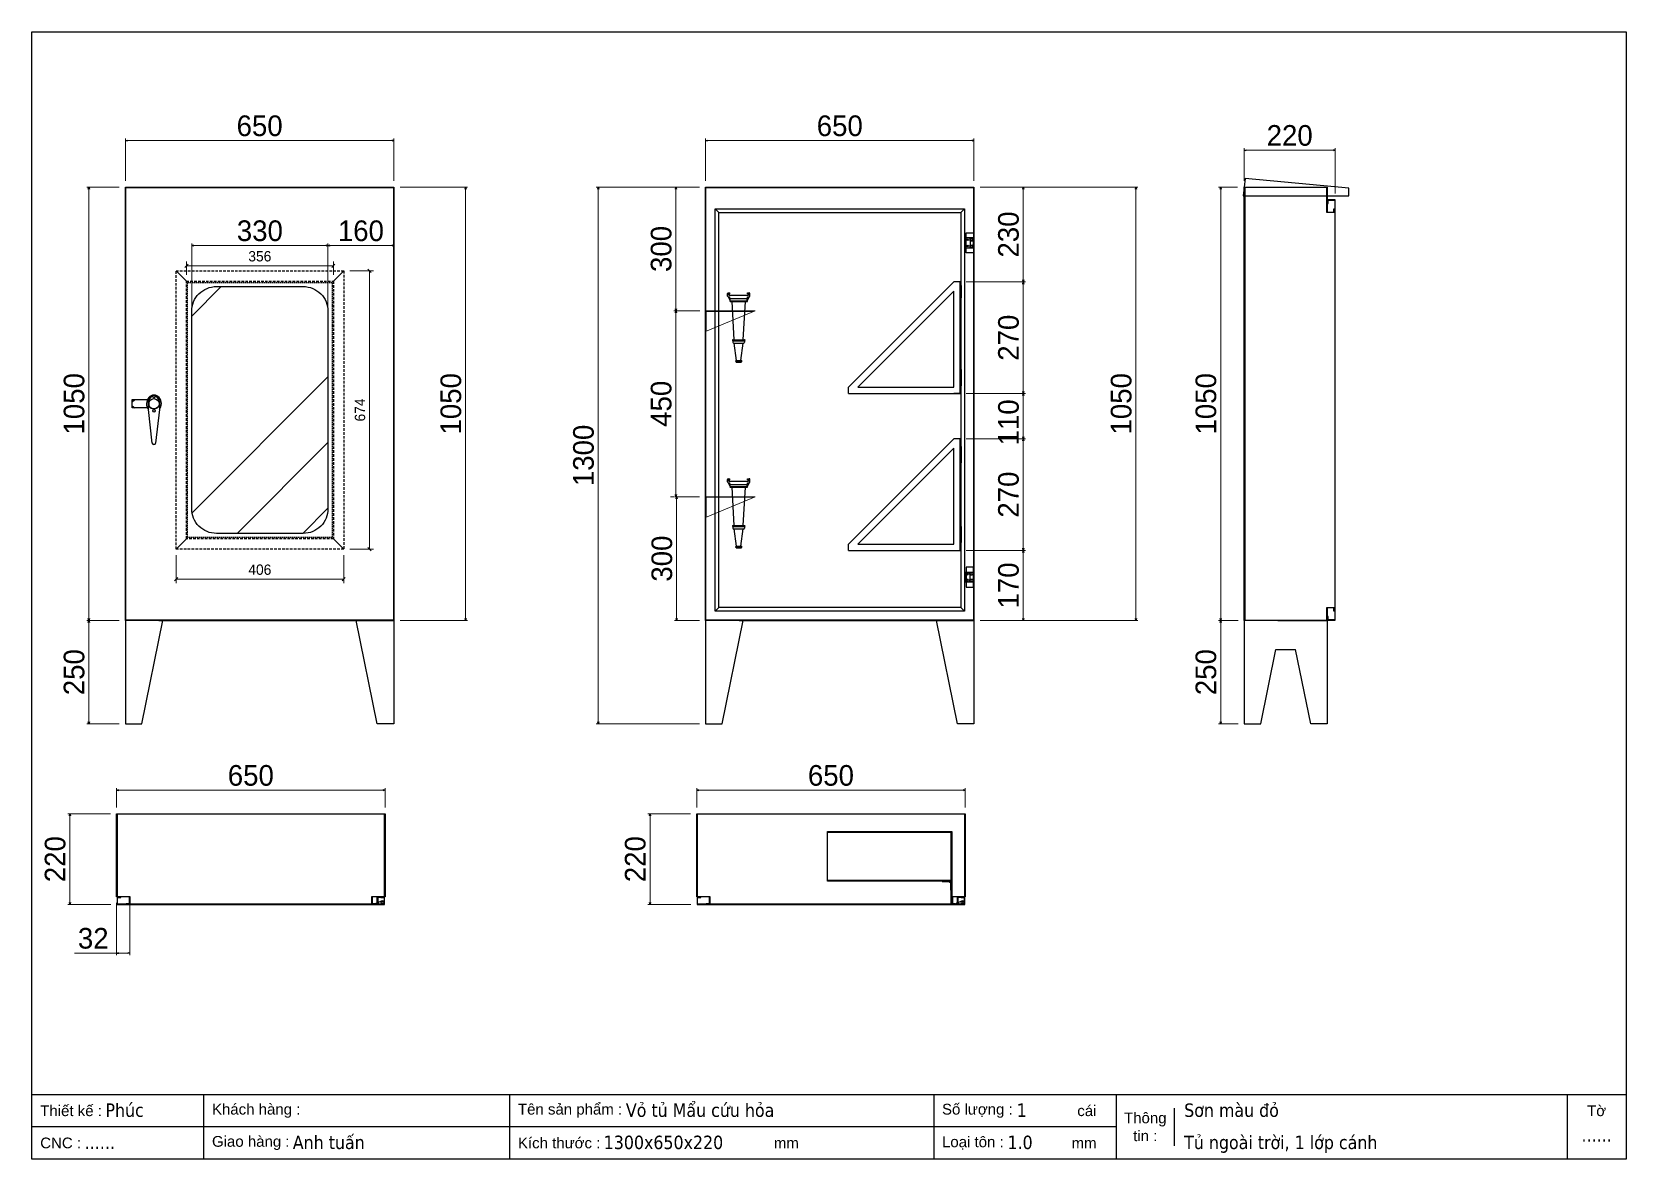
# Model space of a CAD drawing. Header units: millimetres. Extents: x 0 to 3861, y 0 to 2730.
import ezdxf
from ezdxf.enums import TextEntityAlignment as Align

# ---------------------------------------------------------------- set-up
doc = ezdxf.new("R2010")
doc.units = ezdxf.units.MM
doc.linetypes.add('HIDDEN', pattern=[9.525, 6.35, -3.175])
doc.linetypes.add('HIDDEN2', pattern=[4.7625, 3.175, -1.5875])
for name, color, linetype in [('BAOCHAY', 1, 'Continuous'), ('DIM', 253, 'Continuous'), ('FIRE PROTECTION', 1, 'Continuous'), ('Ghi chu', 7, 'Continuous')]:
    doc.layers.add(name, color=color, linetype=linetype)
doc.layers.add('bc', color=5, linetype='Continuous', lineweight=30)
doc.layers.add('S-CONCRETE', color=3, linetype='Continuous', lineweight=5)
doc.styles.add('Arial', font='arial.ttf')
doc.styles.add('Tahoma (Input Text)', font='tahoma.ttf')
doc.dimstyles.new('CNC', dxfattribs={"dimtxt": 50, "dimasz": 5, "dimexe": 5, "dimexo": 15, "dimgap": 10, "dimtad": 1, "dimdec": 0, "dimtxsty": 'Standard', "dimblk": 'OPEN30', "dimcen": 10, "dimclrd": 5, "dimclre": 5, "dimclrt": 3, "dimazin": 3, "dimtfac": 1, "dimtdec": 0, "dimtmove": 0, "dimatfit": 3, "dimldrblk": 'ARCHTICK', "dimlwd": 9, "dimlwe": 9})
doc.dimstyles.new('Dim-25', dxfattribs={"dimtxt": 25, "dimasz": 8, "dimexe": 10, "dimexo": 15, "dimgap": 10, "dimtad": 1, "dimdec": 0, "dimtxsty": 'Standard', "dimblk": 'OBLIQUE', "dimcen": 10, "dimclrd": 5, "dimclre": 5, "dimclrt": 3, "dimazin": 3, "dimtfac": 1, "dimtdec": 0, "dimtmove": 0, "dimatfit": 3, "dimldrblk": 'OBLIQUE', "dimlwd": 9, "dimlwe": 9})

msp = doc.modelspace()

# ---------------------------------------------------------------- blocks, each defined once
blk = doc.blocks.new('*D1')
at = {"color": 0, "linetype": 'ByBlock', "lineweight": -2}
for p, q in [((226.6, 2466.8), (231.6, 2468.1)), ((231.6, 2465.5), (226.6, 2466.8)), ((226.6, 2466.8), (231.6, 2466.8)), ((871.6, 2468.1), (876.6, 2466.8)), ((876.6, 2466.8), (871.6, 2465.5)), ((876.6, 2466.8), (871.6, 2466.8))]:
    blk.add_line(p, q, dxfattribs=at)
at = {"layer": 'Defpoints', "color": 0, "transparency": 16777216}
for p in [(876.6, 2466.8), (226.6, 2354.3), (876.6, 2354.3)]:
    blk.add_point(p, dxfattribs=at)
at = {"layer": 'DIM', "color": 5, "lineweight": 9, "transparency": 16777216}
for p, q in [((226.6, 2369.3), (226.6, 2471.8)), ((876.6, 2369.3), (876.6, 2471.8)), ((231.6, 2466.8), (871.6, 2466.8))]:
    blk.add_line(p, q, dxfattribs=at)
at = {"layer": 'DIM', "color": 3, "transparency": 16777216, "insert": (551.6, 2502.3), "char_height": 50, "attachment_point": 5}
blk.add_mtext('650', dxfattribs=at)
blk = doc.blocks.new('_ArchTick')
at = {"color": 0, "const_width": 0.15}
blk.add_lwpolyline([(-0.5, -0.5), (0.5, 0.5)], dxfattribs=at)
blk = doc.blocks.new('_Open30')
at = {"color": 0, "linetype": 'ByBlock', "lineweight": -2}
for p, q in [((-1, 0.27), (0, 0)), ((0, 0), (-1, -0.27)), ((0, 0), (-1, 0))]:
    blk.add_line(p, q, dxfattribs=at)
blk = doc.blocks.new('*D2')
at = {"color": 0, "linetype": 'ByBlock', "lineweight": -2}
for p, q in [((1049.1, 2349.3), (1050.4, 2354.3)), ((1050.4, 2354.3), (1051.8, 2349.3)), ((1050.4, 2354.3), (1050.4, 2349.3)), ((1050.4, 1304.3), (1049.1, 1309.3)), ((1051.8, 1309.3), (1050.4, 1304.3)), ((1050.4, 1304.3), (1050.4, 1309.3))]:
    blk.add_line(p, q, dxfattribs=at)
at = {"layer": 'Defpoints', "color": 0, "transparency": 16777216}
for p in [(876.6, 2354.3), (1050.4, 2354.3), (876.6, 1304.3)]:
    blk.add_point(p, dxfattribs=at)
at = {"layer": 'DIM', "color": 5, "lineweight": 9, "transparency": 16777216}
for p, q in [((891.6, 2354.3), (1055.4, 2354.3)), ((1050.4, 1309.3), (1050.4, 2349.3)), ((891.6, 1304.3), (1055.4, 1304.3))]:
    blk.add_line(p, q, dxfattribs=at)
at = {"layer": 'DIM', "color": 3, "transparency": 16777216, "insert": (1014.9, 1829.3), "char_height": 50, "attachment_point": 5, "rotation": 90}
blk.add_mtext('1050', dxfattribs=at)
blk = doc.blocks.new('HL036-1-2')
at = {"layer": 'Ghi chu', "color": 1}
for p, q in [((-3, 17.8), (-18.9, 17.8)), ((-18.9, 15.8), (-18.9, 17.8)), ((-12.1, 15.8), (-18.9, 15.8)), ((-16.4, 1), (-16.4, 14)), ((-15.6, 15), (-3.9, 17.7)), ((0, 0), (-15.4, 0)), ((-14.4, 3), (-14.4, 11.9)), ((0, 2), (-13.4, 2)), ((-13.1, 12.8), (-4.3, 9.8)), ((-6.2, 2), (-6.2, 0)), ((-1.2, 2), (-1.2, 0)), ((0, 0), (0, 2))]:
    blk.add_line(p, q, dxfattribs=at)
for radius in [4.1, 2.1]:
    blk.add_circle((-3, 13.7), radius, dxfattribs=at)
for centre, start, end in [((-15.4, 14), 102.9616, 180), ((-15.4, 1), 180, 270), ((-13.4, 11.9), 71.3254, 180), ((-13.4, 3), 180, 270)]:
    blk.add_arc(centre, 1, start, end, dxfattribs=at)
blk = doc.blocks.new('*D3')
at = {"color": 0, "linetype": 'ByBlock', "lineweight": -2}
for p, q in [((205.2, 893.4), (210.2, 894.8)), ((210.2, 892.1), (205.2, 893.4)), ((205.2, 893.4), (210.2, 893.4)), ((850.2, 894.8), (855.2, 893.4)), ((855.2, 893.4), (850.2, 892.1)), ((855.2, 893.4), (850.2, 893.4))]:
    blk.add_line(p, q, dxfattribs=at)
at = {"layer": 'Defpoints', "color": 0, "transparency": 16777216}
for p in [(855.2, 893.4), (205.2, 836.4), (855.2, 836.4)]:
    blk.add_point(p, dxfattribs=at)
at = {"layer": 'DIM', "color": 5, "lineweight": 9, "transparency": 16777216}
for p, q in [((205.2, 851.4), (205.2, 898.4)), ((210.2, 893.4), (850.2, 893.4)), ((855.2, 851.4), (855.2, 898.4))]:
    blk.add_line(p, q, dxfattribs=at)
at = {"layer": 'DIM', "color": 3, "transparency": 16777216, "insert": (530.2, 929), "char_height": 50, "attachment_point": 5}
blk.add_mtext('650', dxfattribs=at)
blk = doc.blocks.new('*D4')
at = {"color": 0, "linetype": 'ByBlock', "lineweight": -2}
for p, q in [((90.7, 831.4), (92, 836.4)), ((92, 836.4), (93.4, 831.4)), ((92, 836.4), (92, 831.4)), ((92, 616.4), (90.7, 621.4)), ((93.4, 621.4), (92, 616.4)), ((92, 616.4), (92, 621.4))]:
    blk.add_line(p, q, dxfattribs=at)
at = {"layer": 'Defpoints', "color": 0, "transparency": 16777216}
for p in [(205.2, 836.4), (92, 616.4), (206.2, 616.4)]:
    blk.add_point(p, dxfattribs=at)
at = {"layer": 'DIM', "color": 5, "lineweight": 9, "transparency": 16777216}
for p, q in [((190.2, 836.4), (87, 836.4)), ((92, 831.4), (92, 621.4)), ((191.2, 616.4), (87, 616.4))]:
    blk.add_line(p, q, dxfattribs=at)
at = {"layer": 'DIM', "color": 3, "transparency": 16777216, "insert": (56.5, 726.4), "char_height": 50, "attachment_point": 5, "rotation": 90}
blk.add_mtext('220', dxfattribs=at)
blk = doc.blocks.new('*D5')
at = {"color": 0, "linetype": 'ByBlock', "lineweight": -2}
for p, q in [((1631.6, 2466.8), (1636.6, 2468.1)), ((1636.6, 2465.5), (1631.6, 2466.8)), ((1631.6, 2466.8), (1636.6, 2466.8)), ((2276.6, 2468.1), (2281.6, 2466.8)), ((2281.6, 2466.8), (2276.6, 2465.5)), ((2281.6, 2466.8), (2276.6, 2466.8))]:
    blk.add_line(p, q, dxfattribs=at)
at = {"layer": 'Defpoints', "color": 0, "transparency": 16777216}
for p in [(2281.6, 2466.8), (1631.6, 2354.3), (2281.6, 2354.3)]:
    blk.add_point(p, dxfattribs=at)
at = {"layer": 'DIM', "color": 5, "lineweight": 9, "transparency": 16777216}
for p, q in [((1631.6, 2369.3), (1631.6, 2471.8)), ((2281.6, 2369.3), (2281.6, 2471.8)), ((1636.6, 2466.8), (2276.6, 2466.8))]:
    blk.add_line(p, q, dxfattribs=at)
at = {"layer": 'DIM', "color": 3, "transparency": 16777216, "insert": (1956.6, 2502.3), "char_height": 50, "attachment_point": 5}
blk.add_mtext('650', dxfattribs=at)
blk = doc.blocks.new('*D6')
at = {"color": 0, "linetype": 'ByBlock', "lineweight": -2}
for p, q in [((2672.5, 2349.3), (2673.8, 2354.3)), ((2673.8, 2354.3), (2675.1, 2349.3)), ((2673.8, 2354.3), (2673.8, 2349.3)), ((2673.8, 1304.3), (2672.5, 1309.3)), ((2675.1, 1309.3), (2673.8, 1304.3)), ((2673.8, 1304.3), (2673.8, 1309.3))]:
    blk.add_line(p, q, dxfattribs=at)
at = {"layer": 'Defpoints', "color": 0, "transparency": 16777216}
for p in [(2281.6, 2354.3), (2673.8, 2354.3), (2281.6, 1304.3)]:
    blk.add_point(p, dxfattribs=at)
at = {"layer": 'DIM', "color": 5, "lineweight": 9, "transparency": 16777216}
for p, q in [((2296.6, 2354.3), (2678.8, 2354.3)), ((2673.8, 1309.3), (2673.8, 2349.3)), ((2296.6, 1304.3), (2678.8, 1304.3))]:
    blk.add_line(p, q, dxfattribs=at)
at = {"layer": 'DIM', "color": 3, "transparency": 16777216, "insert": (2638.3, 1829.3), "char_height": 50, "attachment_point": 5, "rotation": 90}
blk.add_mtext('1050', dxfattribs=at)
blk = doc.blocks.new('*D7')
at = {"color": 0, "linetype": 'ByBlock', "lineweight": -2}
for p, q in [((1610.2, 893.4), (1615.2, 894.8)), ((1615.2, 892.1), (1610.2, 893.4)), ((1610.2, 893.4), (1615.2, 893.4)), ((2255.2, 894.8), (2260.2, 893.4)), ((2260.2, 893.4), (2255.2, 892.1)), ((2260.2, 893.4), (2255.2, 893.4))]:
    blk.add_line(p, q, dxfattribs=at)
at = {"layer": 'Defpoints', "color": 0, "transparency": 16777216}
for p in [(2260.2, 893.4), (1610.2, 836.4), (2260.2, 836.4)]:
    blk.add_point(p, dxfattribs=at)
at = {"layer": 'DIM', "color": 5, "lineweight": 9, "transparency": 16777216}
for p, q in [((1610.2, 851.4), (1610.2, 898.4)), ((1615.2, 893.4), (2255.2, 893.4)), ((2260.2, 851.4), (2260.2, 898.4))]:
    blk.add_line(p, q, dxfattribs=at)
at = {"layer": 'DIM', "color": 3, "transparency": 16777216, "insert": (1935.2, 929), "char_height": 50, "attachment_point": 5}
blk.add_mtext('650', dxfattribs=at)
blk = doc.blocks.new('*D8')
at = {"color": 0, "linetype": 'ByBlock', "lineweight": -2}
for p, q in [((1495.7, 831.4), (1497.1, 836.4)), ((1497.1, 836.4), (1498.4, 831.4)), ((1497.1, 836.4), (1497.1, 831.4)), ((1497.1, 616.4), (1495.7, 621.4)), ((1498.4, 621.4), (1497.1, 616.4)), ((1497.1, 616.4), (1497.1, 621.4))]:
    blk.add_line(p, q, dxfattribs=at)
at = {"layer": 'Defpoints', "color": 0, "transparency": 16777216}
for p in [(1610.2, 836.4), (1497.1, 616.4), (1611.2, 616.4)]:
    blk.add_point(p, dxfattribs=at)
at = {"layer": 'DIM', "color": 5, "lineweight": 9, "transparency": 16777216}
for p, q in [((1595.2, 836.4), (1492.1, 836.4)), ((1497.1, 831.4), (1497.1, 621.4)), ((1596.2, 616.4), (1492.1, 616.4))]:
    blk.add_line(p, q, dxfattribs=at)
at = {"layer": 'DIM', "color": 3, "transparency": 16777216, "insert": (1461.5, 726.4), "char_height": 50, "attachment_point": 5, "rotation": 90}
blk.add_mtext('220', dxfattribs=at)
blk = doc.blocks.new('*D9')
at = {"color": 0, "linetype": 'ByBlock', "lineweight": -2}
for p, q in [((2877.8, 2349.3), (2879.2, 2354.3)), ((2879.2, 2354.3), (2880.5, 2349.3)), ((2879.2, 2354.3), (2879.2, 2349.3)), ((2879.2, 1304.3), (2877.8, 1309.3)), ((2880.5, 1309.3), (2879.2, 1304.3)), ((2879.2, 1304.3), (2879.2, 1309.3))]:
    blk.add_line(p, q, dxfattribs=at)
at = {"layer": 'Defpoints', "color": 0, "transparency": 16777216}
for p in [(2879.2, 2354.3), (2934.7, 2354.3), (2936.2, 1304.3)]:
    blk.add_point(p, dxfattribs=at)
at = {"layer": 'DIM', "color": 5, "lineweight": 9, "transparency": 16777216}
for p, q in [((2919.7, 2354.3), (2874.2, 2354.3)), ((2879.2, 1309.3), (2879.2, 2349.3)), ((2921.2, 1304.3), (2874.2, 1304.3))]:
    blk.add_line(p, q, dxfattribs=at)
at = {"layer": 'DIM', "color": 3, "transparency": 16777216, "insert": (2843.6, 1829.3), "char_height": 50, "attachment_point": 5, "rotation": 90}
blk.add_mtext('1050', dxfattribs=at)
blk = doc.blocks.new('khungtenAsean2')
at = {"color": 7}
for p, q in [((2970, -1980), (0, -1980)), ((320, -1980), (320, -2100)), ((890, -1980), (890, -2100)), ((1680, -1980), (1680, -2100)), ((2020, -1980), (2020, -2100)), ((2860, -1980), (2860, -2100)), ((2128.3, -2005), (2128.3, -2075)), ((2020, -2040), (0, -2040))]:
    blk.add_line(p, q, dxfattribs=at)
blk.add_lwpolyline([(0, 0), (2970, 0), (2970, -2100), (0, -2100)], close=True, dxfattribs=at)
at = {"color": 2, "char_height": 20, "style": 'Arial'}
for s, insert, width, attachment_point in [('  Thiết kế :', (0, -2010), 917.634, 4), ('  Khách hàng :', (320, -2010), 917.634, 4), ('  Tên sản phẩm :', (890, -2010), 917.634, 4), ('  Số lượng :', (1680, -2010), 917.634, 4), ('cái', (1947.6, -2010), 917.634, 4), ('Thông\\Ptin :', (2074.2, -2040), 108.311, 5), ('Tờ', (2915, -2010), 110, 5), ('  CNC :', (0, -2070), 917.634, 4), ('  Giao hàng :', (320, -2070), 917.634, 4), ('  Kích thước :', (890, -2070), 917.634, 4), ('mm', (1382.3, -2070), 917.634, 4), ('  Loại tôn :', (1680, -2070), 917.634, 4), ('mm', (1936.9, -2070), 917.634, 4)]:
    blk.add_mtext(s, dxfattribs=dict(at, insert=insert, width=width, attachment_point=attachment_point))
at = {"color": 1, "style": 'Tahoma (Input Text)', "flags": 8}
for tag, p in [('#01', (137.1, -2021.3)), ('#03', (506.6, -2019.3)), ('#05', (1106.6, -2021.3)), ('#07', (1834.7, -2021.3)), ('#09', (2146.7, -2021.3)), ('#02', (98.5, -2081.3)), ('#04', (486.1, -2081.3)), ('#06', (1065.3, -2081.3)), ('#08', (1817.4, -2081.3)), ('#10', (2146.7, -2081.3))]:
    blk.add_attdef(tag, p, '', height=25, dxfattribs=at)
blk.add_attdef('#11', text='', height=25, dxfattribs=at).set_placement((2915, -2067.3), align=Align.CENTER)
blk = doc.blocks.new('MS308-2-1')
at = {"color": 1}
for p, q in [((-53, 4.6), (-46, 10)), ((-13.3, -14.2), (-13.3, 6.7)), ((-12.3, 6.7), (-12.3, -6.9)), ((12.3, 6.7), (12.3, -6.9)), ((13.3, 6.7), (13.3, -14.2)), ((-53, -4.6), (-46, -10)), ((-4, -95), (-13.3, -14.2)), ((13.3, -14.2), (4, -95))]:
    blk.add_line(p, q, dxfattribs=at)
blk.add_lwpolyline([(-15.8, -10), (-53, -10), (-53, 10), (-15.8, 10)], dxfattribs=at)
for centre, radius, start, end in [((0, 6.7), 13.3, 0, 180), ((0, 6.7), 12.3, 0, 180), ((0, 5.9), 17.7, 226.184, 313.816), ((0, -95), 4, 180, 0)]:
    blk.add_arc(centre, radius, start, end, dxfattribs=at)
blk.add_ellipse((0, 0), major_axis=(0, 21), ratio=0.857143, start_param=3.972003, end_param=8.594367, dxfattribs=at)
blk = doc.blocks.new('*D10')
at = {"color": 0, "linetype": 'ByBlock', "lineweight": -2}
for p, q in [((2877.8, 1299.3), (2879.2, 1304.3)), ((2879.2, 1304.3), (2880.5, 1299.3)), ((2879.2, 1304.3), (2879.2, 1299.3)), ((2879.2, 1054.3), (2877.8, 1059.3)), ((2880.5, 1059.3), (2879.2, 1054.3)), ((2879.2, 1054.3), (2879.2, 1059.3))]:
    blk.add_line(p, q, dxfattribs=at)
at = {"layer": 'Defpoints', "color": 0, "transparency": 16777216}
for p in [(2936.2, 1304.3), (2879.2, 1054.3), (2936.2, 1054.3)]:
    blk.add_point(p, dxfattribs=at)
at = {"layer": 'DIM', "color": 5, "lineweight": 9, "transparency": 16777216}
for p, q in [((2921.2, 1304.3), (2874.2, 1304.3)), ((2879.2, 1299.3), (2879.2, 1059.3)), ((2921.2, 1054.3), (2874.2, 1054.3))]:
    blk.add_line(p, q, dxfattribs=at)
at = {"layer": 'DIM', "color": 3, "transparency": 16777216, "insert": (2843.6, 1179.3), "char_height": 50, "attachment_point": 5, "rotation": 90}
blk.add_mtext('250', dxfattribs=at)
blk = doc.blocks.new('*D11')
at = {"color": 0, "linetype": 'ByBlock', "lineweight": -2}
for p, q in [((136.6, 1299.3), (137.9, 1304.3)), ((137.9, 1304.3), (139.3, 1299.3)), ((137.9, 1304.3), (137.9, 1299.3)), ((137.9, 1054.3), (136.6, 1059.3)), ((139.3, 1059.3), (137.9, 1054.3)), ((137.9, 1054.3), (137.9, 1059.3))]:
    blk.add_line(p, q, dxfattribs=at)
at = {"layer": 'Defpoints', "color": 0, "transparency": 16777216}
for p in [(137.9, 1304.3), (226.6, 1304.3), (226.6, 1054.3)]:
    blk.add_point(p, dxfattribs=at)
at = {"layer": 'DIM', "color": 5, "lineweight": 9, "transparency": 16777216}
for p, q in [((211.6, 1304.3), (132.9, 1304.3)), ((137.9, 1059.3), (137.9, 1299.3)), ((211.6, 1054.3), (132.9, 1054.3))]:
    blk.add_line(p, q, dxfattribs=at)
at = {"layer": 'DIM', "color": 3, "transparency": 16777216, "insert": (102.4, 1179.3), "char_height": 50, "attachment_point": 5, "rotation": 90}
blk.add_mtext('250', dxfattribs=at)
blk = doc.blocks.new('*D12')
at = {"color": 0, "linetype": 'ByBlock', "lineweight": -2}
for p, q in [((136.6, 2349.3), (137.9, 2354.3)), ((137.9, 2354.3), (139.3, 2349.3)), ((137.9, 2354.3), (137.9, 2349.3)), ((137.9, 1304.3), (136.6, 1309.3)), ((139.3, 1309.3), (137.9, 1304.3)), ((137.9, 1304.3), (137.9, 1309.3))]:
    blk.add_line(p, q, dxfattribs=at)
at = {"layer": 'Defpoints', "color": 0, "transparency": 16777216}
for p in [(137.9, 2354.3), (226.6, 2354.3), (226.6, 1304.3)]:
    blk.add_point(p, dxfattribs=at)
at = {"layer": 'DIM', "color": 5, "lineweight": 9, "transparency": 16777216}
for p, q in [((211.6, 2354.3), (132.9, 2354.3)), ((137.9, 1309.3), (137.9, 2349.3)), ((211.6, 1304.3), (132.9, 1304.3))]:
    blk.add_line(p, q, dxfattribs=at)
at = {"layer": 'DIM', "color": 3, "transparency": 16777216, "insert": (102.4, 1829.3), "char_height": 50, "attachment_point": 5, "rotation": 90}
blk.add_mtext('1050', dxfattribs=at)
blk = doc.blocks.new('*D13')
at = {"color": 0, "linetype": 'ByBlock', "lineweight": -2}
for p, q in [((205.2, 499), (210.2, 500.3)), ((210.2, 497.6), (205.2, 499)), ((205.2, 499), (210.2, 499)), ((232.2, 500.3), (237.2, 499)), ((237.2, 499), (232.2, 497.6)), ((237.2, 499), (232.2, 499))]:
    blk.add_line(p, q, dxfattribs=at)
at = {"layer": 'Defpoints', "color": 0, "transparency": 16777216}
for p in [(205.2, 635.4), (237.2, 636.4), (237.2, 499)]:
    blk.add_point(p, dxfattribs=at)
at = {"layer": 'DIM', "color": 5, "lineweight": 9, "transparency": 16777216}
for p, q in [((205.2, 620.4), (205.2, 494)), ((237.2, 621.4), (237.2, 494)), ((205.2, 499), (103, 499)), ((232.2, 499), (210.2, 499))]:
    blk.add_line(p, q, dxfattribs=at)
at = {"layer": 'DIM', "color": 3, "transparency": 16777216, "insert": (148.6, 534.5), "char_height": 50, "attachment_point": 5}
blk.add_mtext('32', dxfattribs=at)
blk = doc.blocks.new('ovan6x10')
at = {"color": 2}
for p, q in [((3, 6), (7, 6)), ((3, 0), (7, 0))]:
    blk.add_line(p, q, dxfattribs=at)
for centre, start, end in [((3, 3), 90, 270), ((7, 3), 270, 90)]:
    blk.add_arc(centre, 3, start, end, dxfattribs=at)
blk = doc.blocks.new('HL036-1-1')
at = {"color": 1}
blk.add_line((9.5, 36.2), (9.5, 12.2), dxfattribs=at)
for points in [[(0, 48.5), (17.5, 48.5), (17.5, 0), (0, 0)], [(-2.5, 12.2), (17.5, 12.2), (17.5, 36.2), (-2.5, 36.2)]]:
    blk.add_lwpolyline(points, close=True, dxfattribs=at)
for centre, radius in [((3.5, 31.8), 2), ((3.5, 16.8), 2), ((12.7, 32.5), 2.5), ((12.7, 16), 2.5)]:
    blk.add_circle(centre, radius, dxfattribs=at)
blk = doc.blocks.new('*D14')
at = {"color": 0, "linetype": 'ByBlock', "lineweight": -2}
for p, q in [((2936.2, 2443.4), (2941.2, 2444.7)), ((2941.2, 2442.1), (2936.2, 2443.4)), ((2936.2, 2443.4), (2941.2, 2443.4)), ((3151.2, 2444.7), (3156.2, 2443.4)), ((3156.2, 2443.4), (3151.2, 2442.1)), ((3156.2, 2443.4), (3151.2, 2443.4))]:
    blk.add_line(p, q, dxfattribs=at)
at = {"layer": 'Defpoints', "color": 0, "transparency": 16777216}
for p in [(3156.2, 2443.4), (2936.2, 2354.3), (3156.2, 2323.3)]:
    blk.add_point(p, dxfattribs=at)
at = {"layer": 'DIM', "color": 5, "lineweight": 9, "transparency": 16777216}
for p, q in [((2936.2, 2369.3), (2936.2, 2448.4)), ((2941.2, 2443.4), (3151.2, 2443.4)), ((3156.2, 2338.3), (3156.2, 2448.4))]:
    blk.add_line(p, q, dxfattribs=at)
at = {"layer": 'DIM', "color": 3, "transparency": 16777216, "insert": (3046.2, 2478.9), "char_height": 50, "attachment_point": 5}
blk.add_mtext('220', dxfattribs=at)
blk = doc.blocks.new('*D15')
at = {"color": 0, "linetype": 'ByBlock', "lineweight": -2}
for p, q in [((1370.3, 2349.3), (1371.7, 2354.3)), ((1371.7, 2354.3), (1373, 2349.3)), ((1371.7, 2354.3), (1371.7, 2349.3)), ((1371.7, 1054.3), (1370.3, 1059.3)), ((1373, 1059.3), (1371.7, 1054.3)), ((1371.7, 1054.3), (1371.7, 1059.3))]:
    blk.add_line(p, q, dxfattribs=at)
at = {"layer": 'Defpoints', "color": 0, "transparency": 16777216}
for p in [(1631.6, 2354.3), (1371.7, 1054.3), (1631.6, 1054.3)]:
    blk.add_point(p, dxfattribs=at)
at = {"layer": 'DIM', "color": 5, "lineweight": 9, "transparency": 16777216}
for p, q in [((1616.6, 2354.3), (1366.7, 2354.3)), ((1371.7, 2349.3), (1371.7, 1059.3)), ((1616.6, 1054.3), (1366.7, 1054.3))]:
    blk.add_line(p, q, dxfattribs=at)
at = {"layer": 'DIM', "color": 3, "transparency": 16777216, "insert": (1336.1, 1704.3), "char_height": 50, "attachment_point": 5, "rotation": 90}
blk.add_mtext('1300', dxfattribs=at)
blk = doc.blocks.new('A$C67844AE1')
at = {"color": 1}
for p, q in [((19, 20), (21, 20)), ((20, 19), (20, 21))]:
    blk.add_line(p, q, dxfattribs=at)
for points in [[(20, 22), (0, 22), (0, 21), (18.3, 21)], [(22, 20), (22, 0), (21, 0), (21, 18.3)]]:
    blk.add_lwpolyline(points, dxfattribs=at)
blk.add_circle((20, 20), 2, dxfattribs=at)
blk = doc.blocks.new('*D16')
at = {"color": 0, "linetype": 'ByBlock', "lineweight": -2}
for p, q in [((1558.4, 2349.3), (1559.7, 2354.3)), ((1559.7, 2354.3), (1561.1, 2349.3)), ((1559.7, 2354.3), (1559.7, 2349.3)), ((1559.7, 2054.3), (1558.4, 2059.3)), ((1561.1, 2059.3), (1559.7, 2054.3)), ((1559.7, 2054.3), (1559.7, 2059.3))]:
    blk.add_line(p, q, dxfattribs=at)
at = {"layer": 'Defpoints', "color": 0, "transparency": 16777216}
for p in [(1631.6, 2354.3), (1559.7, 2054.3), (1632.6, 2054.3)]:
    blk.add_point(p, dxfattribs=at)
at = {"layer": 'DIM', "color": 5, "lineweight": 9, "transparency": 16777216}
for p, q in [((1616.6, 2354.3), (1554.7, 2354.3)), ((1559.7, 2349.3), (1559.7, 2059.3)), ((1617.6, 2054.3), (1554.7, 2054.3))]:
    blk.add_line(p, q, dxfattribs=at)
at = {"layer": 'DIM', "color": 3, "transparency": 16777216, "insert": (1524.2, 2204.3), "char_height": 50, "attachment_point": 5, "rotation": 90}
blk.add_mtext('300', dxfattribs=at)
blk = doc.blocks.new('*D17')
at = {"color": 0, "linetype": 'ByBlock', "lineweight": -2}
for p, q in [((1560.1, 1599.3), (1561.5, 1604.3)), ((1561.5, 1604.3), (1562.8, 1599.3)), ((1561.5, 1604.3), (1561.5, 1599.3)), ((1561.5, 1304.3), (1560.1, 1309.3)), ((1562.8, 1309.3), (1561.5, 1304.3)), ((1561.5, 1304.3), (1561.5, 1309.3))]:
    blk.add_line(p, q, dxfattribs=at)
at = {"layer": 'Defpoints', "color": 0, "transparency": 16777216}
for p in [(1561.5, 1604.3), (1631.6, 1604.3), (1631.6, 1304.3)]:
    blk.add_point(p, dxfattribs=at)
at = {"layer": 'DIM', "color": 5, "lineweight": 9, "transparency": 16777216}
for p, q in [((1616.6, 1604.3), (1556.5, 1604.3)), ((1561.5, 1309.3), (1561.5, 1599.3)), ((1616.6, 1304.3), (1556.5, 1304.3))]:
    blk.add_line(p, q, dxfattribs=at)
at = {"layer": 'DIM', "color": 3, "transparency": 16777216, "insert": (1525.9, 1454.3), "char_height": 50, "attachment_point": 5, "rotation": 90}
blk.add_mtext('300', dxfattribs=at)
blk = doc.blocks.new('*D18')
at = {"color": 0, "linetype": 'ByBlock', "lineweight": -2}
for p, q in [((1558.4, 2049.3), (1559.7, 2054.3)), ((1559.7, 2054.3), (1561.1, 2049.3)), ((1559.7, 2054.3), (1559.7, 2049.3)), ((1559.7, 1604.3), (1558.4, 1609.3)), ((1561.1, 1609.3), (1559.7, 1604.3)), ((1559.7, 1604.3), (1559.7, 1609.3))]:
    blk.add_line(p, q, dxfattribs=at)
at = {"layer": 'Defpoints', "color": 0, "transparency": 16777216}
for p in [(1631.6, 2054.3), (1559.7, 1604.3), (1561.5, 1604.3)]:
    blk.add_point(p, dxfattribs=at)
at = {"layer": 'DIM', "color": 5, "lineweight": 9, "transparency": 16777216}
for p, q in [((1616.6, 2054.3), (1554.7, 2054.3)), ((1559.7, 2049.3), (1559.7, 1609.3)), ((1546.5, 1604.3), (1554.7, 1604.3))]:
    blk.add_line(p, q, dxfattribs=at)
at = {"layer": 'DIM', "color": 3, "transparency": 16777216, "insert": (1524.2, 1829.3), "char_height": 50, "attachment_point": 5, "rotation": 90}
blk.add_mtext('450', dxfattribs=at)
blk = doc.blocks.new('*D19')
at = {"color": 0, "linetype": 'ByBlock', "lineweight": -2}
for p, q in [((2399.6, 2349.3), (2401, 2354.3)), ((2401, 2354.3), (2402.3, 2349.3)), ((2401, 2354.3), (2401, 2349.3)), ((2401, 2124.3), (2399.6, 2129.3)), ((2402.3, 2129.3), (2401, 2124.3)), ((2401, 2124.3), (2401, 2129.3))]:
    blk.add_line(p, q, dxfattribs=at)
at = {"layer": 'Defpoints', "color": 0, "transparency": 16777216}
for p in [(2281.6, 2354.3), (2248.1, 2124.3), (2401, 2124.3)]:
    blk.add_point(p, dxfattribs=at)
at = {"layer": 'DIM', "color": 5, "lineweight": 9, "transparency": 16777216}
for p, q in [((2296.6, 2354.3), (2406, 2354.3)), ((2401, 2349.3), (2401, 2129.3)), ((2263.1, 2124.3), (2406, 2124.3))]:
    blk.add_line(p, q, dxfattribs=at)
at = {"layer": 'DIM', "color": 3, "transparency": 16777216, "insert": (2365.4, 2239.3), "char_height": 50, "attachment_point": 5, "rotation": 90}
blk.add_mtext('230', dxfattribs=at)
blk = doc.blocks.new('*D20')
at = {"color": 0, "linetype": 'ByBlock', "lineweight": -2}
for p, q in [((2399.6, 2119.3), (2401, 2124.3)), ((2401, 2124.3), (2402.3, 2119.3)), ((2401, 2124.3), (2401, 2119.3)), ((2401, 1854.3), (2399.6, 1859.3)), ((2402.3, 1859.3), (2401, 1854.3)), ((2401, 1854.3), (2401, 1859.3))]:
    blk.add_line(p, q, dxfattribs=at)
at = {"layer": 'Defpoints', "color": 0, "transparency": 16777216}
for p in [(2248.1, 2124.3), (2248.1, 1854.3), (2401, 1854.3)]:
    blk.add_point(p, dxfattribs=at)
at = {"layer": 'DIM', "color": 5, "lineweight": 9, "transparency": 16777216}
for p, q in [((2263.1, 2124.3), (2406, 2124.3)), ((2401, 2119.3), (2401, 1859.3)), ((2263.1, 1854.3), (2406, 1854.3))]:
    blk.add_line(p, q, dxfattribs=at)
at = {"layer": 'DIM', "color": 3, "transparency": 16777216, "insert": (2365.4, 1989.3), "char_height": 50, "attachment_point": 5, "rotation": 90}
blk.add_mtext('270', dxfattribs=at)
blk = doc.blocks.new('*D21')
at = {"color": 0, "linetype": 'ByBlock', "lineweight": -2}
for p, q in [((2399.6, 1849.3), (2401, 1854.3)), ((2401, 1854.3), (2402.3, 1849.3)), ((2401, 1854.3), (2401, 1849.3)), ((2401, 1744.3), (2399.6, 1749.3)), ((2402.3, 1749.3), (2401, 1744.3)), ((2401, 1744.3), (2401, 1749.3))]:
    blk.add_line(p, q, dxfattribs=at)
at = {"layer": 'Defpoints', "color": 0, "transparency": 16777216}
for p in [(2248.1, 1854.3), (2248.1, 1744.3), (2401, 1744.3)]:
    blk.add_point(p, dxfattribs=at)
at = {"layer": 'DIM', "color": 5, "lineweight": 9, "transparency": 16777216}
for p, q in [((2263.1, 1854.3), (2406, 1854.3)), ((2401, 1849.3), (2401, 1749.3)), ((2263.1, 1744.3), (2406, 1744.3))]:
    blk.add_line(p, q, dxfattribs=at)
at = {"layer": 'DIM', "color": 3, "transparency": 16777216, "insert": (2365.4, 1784.3), "char_height": 50, "attachment_point": 5, "rotation": 90}
blk.add_mtext('110', dxfattribs=at)
blk = doc.blocks.new('*D22')
at = {"color": 0, "linetype": 'ByBlock', "lineweight": -2}
for p, q in [((2399.6, 1739.3), (2401, 1744.3)), ((2401, 1744.3), (2402.3, 1739.3)), ((2401, 1744.3), (2401, 1739.3)), ((2401, 1474.3), (2399.6, 1479.3)), ((2402.3, 1479.3), (2401, 1474.3)), ((2401, 1474.3), (2401, 1479.3))]:
    blk.add_line(p, q, dxfattribs=at)
at = {"layer": 'Defpoints', "color": 0, "transparency": 16777216}
for p in [(2248.1, 1744.3), (2248.1, 1474.3), (2401, 1474.3)]:
    blk.add_point(p, dxfattribs=at)
at = {"layer": 'DIM', "color": 5, "lineweight": 9, "transparency": 16777216}
for p, q in [((2263.1, 1744.3), (2406, 1744.3)), ((2401, 1739.3), (2401, 1479.3)), ((2263.1, 1474.3), (2406, 1474.3))]:
    blk.add_line(p, q, dxfattribs=at)
at = {"layer": 'DIM', "color": 3, "transparency": 16777216, "insert": (2365.4, 1609.3), "char_height": 50, "attachment_point": 5, "rotation": 90}
blk.add_mtext('270', dxfattribs=at)
blk = doc.blocks.new('*D23')
at = {"color": 0, "linetype": 'ByBlock', "lineweight": -2}
for p, q in [((2399.6, 1469.3), (2401, 1474.3)), ((2401, 1474.3), (2402.3, 1469.3)), ((2401, 1474.3), (2401, 1469.3)), ((2401, 1304.3), (2399.6, 1309.3)), ((2402.3, 1309.3), (2401, 1304.3)), ((2401, 1304.3), (2401, 1309.3))]:
    blk.add_line(p, q, dxfattribs=at)
at = {"layer": 'Defpoints', "color": 0, "transparency": 16777216}
for p in [(2248.1, 1474.3), (2281.6, 1304.3), (2401, 1304.3)]:
    blk.add_point(p, dxfattribs=at)
at = {"layer": 'DIM', "color": 5, "lineweight": 9, "transparency": 16777216}
for p, q in [((2263.1, 1474.3), (2406, 1474.3)), ((2401, 1469.3), (2401, 1309.3)), ((2296.6, 1304.3), (2406, 1304.3))]:
    blk.add_line(p, q, dxfattribs=at)
at = {"layer": 'DIM', "color": 3, "transparency": 16777216, "insert": (2365.4, 1389.3), "char_height": 50, "attachment_point": 5, "rotation": 90}
blk.add_mtext('170', dxfattribs=at)
blk = doc.blocks.new('*D24')
at = {"color": 0, "linetype": 'ByBlock', "lineweight": -2}
for p, q in [((717.1, 2212.5), (722.1, 2213.9)), ((722.1, 2211.2), (717.1, 2212.5)), ((717.1, 2212.5), (722.1, 2212.5)), ((871.6, 2213.9), (876.6, 2212.5)), ((876.6, 2212.5), (871.6, 2211.2)), ((876.6, 2212.5), (871.6, 2212.5))]:
    blk.add_line(p, q, dxfattribs=at)
at = {"layer": 'Defpoints', "color": 0, "transparency": 16777216}
for p in [(876.6, 2212.5), (717.1, 2032.4), (876.6, 2032.4)]:
    blk.add_point(p, dxfattribs=at)
at = {"layer": 'DIM', "color": 5, "lineweight": 9, "transparency": 16777216}
for p, q in [((717.1, 2047.4), (717.1, 2217.5)), ((722.1, 2212.5), (871.6, 2212.5)), ((876.6, 2047.4), (876.6, 2217.5))]:
    blk.add_line(p, q, dxfattribs=at)
at = {"layer": 'DIM', "color": 3, "transparency": 16777216, "insert": (796.8, 2248), "char_height": 50, "attachment_point": 5}
blk.add_mtext('160', dxfattribs=at)
blk = doc.blocks.new('*D25')
at = {"color": 0, "linetype": 'ByBlock', "lineweight": -2}
for p, q in [((387.1, 2212.5), (392.1, 2213.9)), ((392.1, 2211.2), (387.1, 2212.5)), ((387.1, 2212.5), (392.1, 2212.5)), ((712.1, 2213.9), (717.1, 2212.5)), ((717.1, 2212.5), (712.1, 2211.2)), ((717.1, 2212.5), (712.1, 2212.5))]:
    blk.add_line(p, q, dxfattribs=at)
at = {"layer": 'Defpoints', "color": 0, "transparency": 16777216}
for p in [(717.1, 2212.5), (387.1, 2048.5), (717.1, 2047.4)]:
    blk.add_point(p, dxfattribs=at)
at = {"layer": 'DIM', "color": 5, "lineweight": 9, "transparency": 16777216}
for p, q in [((387.1, 2063.5), (387.1, 2217.5)), ((392.1, 2212.5), (712.1, 2212.5)), ((717.1, 2062.4), (717.1, 2217.5))]:
    blk.add_line(p, q, dxfattribs=at)
at = {"layer": 'DIM', "color": 3, "transparency": 16777216, "insert": (552.1, 2248.1), "char_height": 50, "attachment_point": 5}
blk.add_mtext('330', dxfattribs=at)
blk = doc.blocks.new('*D26')
at = {"color": 0, "linetype": 'ByBlock', "lineweight": -2}
for p, q in [((353.1, 1408.6), (345.1, 1400.6)), ((751.1, 1400.6), (759.1, 1408.6))]:
    blk.add_line(p, q, dxfattribs=at)
at = {"layer": 'Defpoints', "color": 0, "transparency": 16777216}
for p in [(349.1, 1477.3), (755.1, 1477.3), (755.1, 1404.6)]:
    blk.add_point(p, dxfattribs=at)
at = {"layer": 'DIM', "color": 5, "lineweight": 9, "transparency": 16777216}
for p, q in [((349.1, 1462.3), (349.1, 1394.6)), ((755.1, 1462.3), (755.1, 1394.6)), ((349.1, 1404.6), (755.1, 1404.6))]:
    blk.add_line(p, q, dxfattribs=at)
at = {"layer": 'DIM', "color": 3, "transparency": 16777216, "insert": (552.1, 1427.4), "char_height": 25, "attachment_point": 5}
blk.add_mtext('406', dxfattribs=at)
blk = doc.blocks.new('_Oblique')
at = {"color": 0, "linetype": 'ByBlock', "lineweight": -2}
blk.add_line((-0.5, -0.5), (0.5, 0.5), dxfattribs=at)
blk = doc.blocks.new('*D27')
at = {"color": 0, "linetype": 'ByBlock', "lineweight": -2}
for p, q in [((821.6, 2147.3), (813.6, 2155.3)), ((813.6, 1481.3), (821.6, 1473.3))]:
    blk.add_line(p, q, dxfattribs=at)
at = {"layer": 'Defpoints', "color": 0, "transparency": 16777216}
for p in [(755.1, 2151.3), (755.1, 1477.3), (817.6, 1477.3)]:
    blk.add_point(p, dxfattribs=at)
at = {"layer": 'DIM', "color": 5, "lineweight": 9, "transparency": 16777216}
for p, q in [((770.1, 2151.3), (827.6, 2151.3)), ((817.6, 2151.3), (817.6, 1477.3)), ((770.1, 1477.3), (827.6, 1477.3))]:
    blk.add_line(p, q, dxfattribs=at)
at = {"layer": 'DIM', "color": 3, "transparency": 16777216, "insert": (794.8, 1814.3), "char_height": 25, "attachment_point": 5, "rotation": 90}
blk.add_mtext('674', dxfattribs=at)
blk = doc.blocks.new('*D28')
at = {"color": 0, "linetype": 'ByBlock', "lineweight": -2}
for p, q in [((378.1, 2167.6), (370.1, 2159.6)), ((726.1, 2159.6), (734.1, 2167.6))]:
    blk.add_line(p, q, dxfattribs=at)
at = {"layer": 'Defpoints', "color": 0, "transparency": 16777216}
for p in [(730.1, 2163.6), (374.1, 2126.3), (730.1, 2126.3)]:
    blk.add_point(p, dxfattribs=at)
at = {"layer": 'DIM', "color": 5, "lineweight": 9, "transparency": 16777216}
for p, q in [((374.1, 2141.3), (374.1, 2173.6)), ((374.1, 2163.6), (730.1, 2163.6)), ((730.1, 2141.3), (730.1, 2173.6))]:
    blk.add_line(p, q, dxfattribs=at)
at = {"layer": 'DIM', "color": 3, "transparency": 16777216, "insert": (552.1, 2186.4), "char_height": 25, "attachment_point": 5}
blk.add_mtext('356', dxfattribs=at)

# ---------------------------------------------------------------- dimensions: what is measured, and where the dimension line sits
at = {"layer": 'DIM'}
for base, p1, p2, dimstyle, picture, middle in [((876.6, 2466.8), (226.6, 2354.3), (876.6, 2354.3), 'CNC', '*D1', (551.6, 2502.3)), ((2281.6, 2466.8), (1631.6, 2354.3), (2281.6, 2354.3), 'CNC', '*D5', (1956.6, 2502.3)), ((3156.2, 2443.4), (2936.2, 2354.3), (3156.2, 2323.3), 'CNC', '*D14', (3046.2, 2478.9)), ((717.1, 2212.5), (387.1, 2048.5), (717.1, 2047.4), 'CNC', '*D25', (552.1, 2248.1)), ((876.590011, 2212.5143624), (717.090011, 2032.3753918), (876.590011, 2032.3753918), 'CNC', '*D24', (796.840011, 2248.0430118)), ((730.1, 2163.6), (374.1, 2126.3), (730.1, 2126.3), 'Dim-25', '*D28', (552.1, 2186.4)), ((755.1, 1404.6), (349.1, 1477.3), (755.1, 1477.3), 'Dim-25', '*D26', (552.1, 1427.4)), ((855.2, 893.4), (205.2, 836.4), (855.2, 836.4), 'CNC', '*D3', (530.2, 929)), ((2260.2, 893.4), (1610.2, 836.4), (2260.2, 836.4), 'CNC', '*D7', (1935.2, 929))]:
    dim = msp.add_linear_dim(base=base, p1=p1, p2=p2, dimstyle=dimstyle, dxfattribs=at)
    dim.commit()
    dim.dimension.update_dxf_attribs({"geometry": picture, "text_midpoint": middle})
for base, p1, p2, dimstyle, picture, middle in [((137.9, 2354.3), (226.6, 1304.3), (226.6, 2354.3), 'CNC', '*D12', (102.4, 1829.3)), ((1050.4, 2354.3), (876.6, 1304.3), (876.6, 2354.3), 'CNC', '*D2', (1014.9, 1829.3)), ((1371.7, 1054.3), (1631.6, 2354.3), (1631.6, 1054.3), 'CNC', '*D15', (1336.1, 1704.3)), ((1559.7, 2054.3), (1631.6, 2354.3), (1632.6, 2054.3), 'CNC', '*D16', (1524.2, 2204.3)), ((2401, 2124.3), (2281.6, 2354.3), (2248.1, 2124.3), 'CNC', '*D19', (2365.4, 2239.3)), ((2879.2, 2354.3), (2936.2, 1304.3), (2934.7, 2354.3), 'CNC', '*D9', (2843.6, 1829.3)), ((817.6, 1477.3), (755.1, 2151.3), (755.1, 1477.3), 'Dim-25', '*D27', (794.8, 1814.3)), ((2401, 1854.3), (2248.1, 2124.3), (2248.1, 1854.3), 'CNC', '*D20', (2365.4, 1989.3)), ((1559.7, 1604.3), (1631.6, 2054.3), (1561.5, 1604.3), 'CNC', '*D18', (1524.2, 1829.3)), ((2401, 1474.3), (2248.1, 1744.3), (2248.1, 1474.3), 'CNC', '*D22', (2365.4, 1609.3)), ((1561.5, 1604.3), (1631.6, 1304.3), (1631.6, 1604.3), 'CNC', '*D17', (1525.9, 1454.3)), ((2401, 1304.3), (2248.1, 1474.3), (2281.6, 1304.3), 'CNC', '*D23', (2365.4, 1389.3)), ((137.9, 1304.3), (226.6, 1054.3), (226.6, 1304.3), 'CNC', '*D11', (102.4, 1179.3)), ((2879.2, 1054.3), (2936.2, 1304.3), (2936.2, 1054.3), 'CNC', '*D10', (2843.6, 1179.3)), ((92, 616.4), (205.2, 836.4), (206.2, 616.4), 'CNC', '*D4', (56.5, 726.4)), ((1497.1, 616.4), (1610.2, 836.4), (1611.2, 616.4), 'CNC', '*D8', (1461.5, 726.4))]:
    dim = msp.add_linear_dim(base=base, p1=p1, p2=p2, angle=90, dimstyle=dimstyle, dxfattribs=at)
    dim.commit()
    dim.dimension.update_dxf_attribs({"geometry": picture, "text_midpoint": middle})
for base, p1, p2, picture, middle in [((2673.8, 2354.3), (2281.6, 1304.3), (2281.6, 2354.3), '*D6', (2673.8, 1829.3)), ((2401, 1744.3), (2248.1, 1854.3), (2248.1, 1744.3), '*D21', (2401, 1784.3))]:
    dim = msp.add_linear_dim(base=base, p1=p1, p2=p2, angle=90, dimstyle='CNC', dxfattribs=at)
    dim.commit()
    dim.dimension.update_dxf_attribs({"geometry": picture, "text_midpoint": middle, "dimtype": 160})
dim = msp.add_linear_dim(base=(237.2, 499), p1=(205.2, 635.4), p2=(237.2, 636.4), dimstyle='CNC', dxfattribs=at)
dim.commit()
dim.dimension.update_dxf_attribs({"geometry": '*D13', "text_midpoint": (148.6, 499), "dimtype": 160})

# ---------------------------------------------------------------- hatches: boundary and pattern name
h = msp.add_hatch()
h.set_pattern_fill('ANSI34', color=4, scale=30, style=0)
h.set_pattern_definition([(45, (61200.2, 1188798.54), (-477.29708, 477.29708), []), (45, (61359.3, 1188798.54), (-477.29708, 477.29708), []), (45, (61518.4, 1188798.54), (-477.29708, 477.29708), []), (45, (61677.5, 1188798.54), (-477.29708, 477.29708), [])])
h.paths.add_polyline_path([(387.1, 1575.3, 0.414214), (447.1, 1515.3), (657.1, 1515.3, 0.414214), (717.1, 1575.3), (717.1, 2053.3, 0.414214), (657.1, 2113.3), (447.1, 2113.3, 0.414214), (387.1, 2053.3)])

# ---------------------------------------------------------------- linework, layer by layer
for p, q in [((1654.6, 2301.3), (1663.6, 2292.3)), ((2258.6, 2301.3), (2249.6, 2292.3)), ((349.1, 2151.3), (374.1, 2126.3)), ((730.1, 2126.3), (755.1, 2151.3)), ((374.1, 1502.3), (349.1, 1477.3)), ((730.1, 1502.3), (755.1, 1477.3)), ((1663.6, 1336.3), (1654.6, 1327.3)), ((2249.6, 1336.3), (2258.6, 1327.3)), ((317.5, 1304.3), (785.7, 1304.3)), ((1722.5, 1304.3), (2190.7, 1304.3)), ((3012.8, 1234.3), (3060.5, 1234.3))]:
    msp.add_line(p, q)
at = {"color": 7}
for points in [[(2938.4, 2375.3), (2933.6, 2333), (3189.2, 2333), (3189.2, 2351.4)], [(3154.2, 2301.3), (3154.2, 2292.3), (3136.2, 2292.3), (3136.2, 2353.3), (2937.2, 2353.3), (2937.2, 1305.3), (3136.2, 1305.3), (3136.2, 1336.3), (3154.2, 1336.3), (3154.2, 1327.3), (3153.2, 1327.3), (3153.2, 1335.3), (3137.2, 1335.3), (3137.2, 1304.3), (2936.2, 1304.3), (2936.2, 2354.3), (3137.2, 2354.3), (3137.2, 2293.3), (3153.2, 2293.3), (3153.2, 2301.3)], [(3139.2, 2314.3), (3139.2, 2322.3), (3155.2, 2322.3), (3155.2, 1306.3), (3139.2, 1306.3), (3139.2, 1314.3), (3138.2, 1314.3), (3138.2, 1305.3), (3156.2, 1305.3), (3156.2, 2323.3), (3138.2, 2323.3), (3138.2, 2314.3)], [(832.2, 618.4), (823.2, 618.4), (823.2, 636.4), (854.2, 636.4), (854.2, 835.4), (206.2, 835.4), (206.2, 636.4), (237.2, 636.4), (237.2, 618.4), (228.2, 618.4), (228.2, 619.4), (236.2, 619.4), (236.2, 635.4), (205.2, 635.4), (205.2, 836.4), (855.2, 836.4), (855.2, 635.4), (824.2, 635.4), (824.2, 619.4), (832.2, 619.4)], [(2237.2, 618.4), (2228.2, 618.4), (2228.2, 636.4), (2259.2, 636.4), (2259.2, 835.4), (1611.2, 835.4), (1611.2, 636.4), (1642.2, 636.4), (1642.2, 618.4), (1633.2, 618.4), (1633.2, 619.4), (1641.2, 619.4), (1641.2, 635.4), (1610.2, 635.4), (1610.2, 836.4), (2260.2, 836.4), (2260.2, 635.4), (2229.2, 635.4), (2229.2, 619.4), (2237.2, 619.4)], [(845.2, 633.4), (853.2, 633.4), (853.2, 617.4), (207.2, 617.4), (207.2, 633.4), (215.2, 633.4), (215.2, 634.4), (206.2, 634.4), (206.2, 616.4), (854.2, 616.4), (854.2, 634.4), (845.2, 634.4)], [(2250.2, 633.4), (2258.2, 633.4), (2258.2, 617.4), (1612.2, 617.4), (1612.2, 633.4), (1620.2, 633.4), (1620.2, 634.4), (1611.2, 634.4), (1611.2, 616.4), (2259.2, 616.4), (2259.2, 634.4), (2250.2, 634.4)]]:
    msp.add_lwpolyline(points, close=True, dxfattribs=at)
for points in [[(226.6, 2354.3), (876.6, 2354.3), (876.6, 1304.3), (226.6, 1304.3)], [(227.6, 2353.3), (875.6, 2353.3), (875.6, 1305.3), (227.6, 1305.3)], [(1631.6, 2354.3), (2281.6, 2354.3), (2281.6, 1304.3), (1631.6, 1304.3)], [(1632.6, 2353.3), (2280.6, 2353.3), (2280.6, 1305.3), (1632.6, 1305.3)], [(1654.6, 2301.3), (2258.6, 2301.3), (2258.6, 1327.3), (1654.6, 1327.3)], [(1663.6, 2292.3), (2249.6, 2292.3), (2249.6, 1336.3), (1663.6, 1336.3)]]:
    msp.add_lwpolyline(points, close=True)
at = {"color": 7, "linetype": 'HIDDEN'}
for points in [[(349.1, 2151.3), (755.1, 2151.3), (755.1, 1477.3), (349.1, 1477.3)], [(374.1, 2126.3), (730.1, 2126.3), (730.1, 1502.3), (374.1, 1502.3)]]:
    msp.add_lwpolyline(points, close=True, dxfattribs=at)
at = {"color": 4, "linetype": 'HIDDEN2'}
msp.add_lwpolyline([(377.1, 2123.3), (727.1, 2123.3), (727.1, 1505.3), (377.1, 1505.3)], close=True, dxfattribs=at)
at = {"color": 2}
msp.add_lwpolyline([(447.1, 2113.3), (657.1, 2113.3, -0.414214), (717.1, 2053.3), (717.1, 1575.3, -0.414214), (657.1, 1515.3), (447.1, 1515.3, -0.414214), (387.1, 1575.3), (387.1, 2053.3, -0.414214)], format="xyb", close=True, dxfattribs=at)
for points in [[(795.4, 1304.3), (226.6, 1304.3), (226.6, 1054.3), (266.6, 1054.3), (317.5, 1304.3)], [(307.8, 1304.3), (876.6, 1304.3), (876.6, 1054.3), (836.6, 1054.3), (785.7, 1304.3)], [(2200.4, 1304.3), (1631.6, 1304.3), (1631.6, 1054.3), (1671.6, 1054.3), (1722.5, 1304.3)], [(1712.8, 1304.3), (2281.6, 1304.3), (2281.6, 1054.3), (2241.6, 1054.3), (2190.7, 1304.3)], [(3056, 1304.3), (2936.2, 1304.3), (2936.2, 1054.3), (2976.2, 1054.3), (3012.8, 1234.3)], [(3017.4, 1304.3), (3137.2, 1304.3), (3137.2, 1054.3), (3097.2, 1054.3), (3060.5, 1234.3)]]:
    msp.add_lwpolyline(points)
at = {"color": 1}
for points in [[(1926.7, 793.4), (2226.7, 793.4), (2226.7, 673.4), (1926.7, 673.4)], [(1926.7, 791.9), (2225.2, 791.9), (2225.2, 674.9), (1926.7, 674.9)], [(2226.7, 793.4), (2228.2, 793.4), (2228.2, 618.4), (2226.7, 618.4)]]:
    msp.add_lwpolyline(points, close=True, dxfattribs=at)
at = {"color": 2}
for centre, radius in [((295.6, 1829.3), 12.5), ((295.6, 1846.3), 3), ((295.6, 1812.3), 3)]:
    msp.add_circle(centre, radius, dxfattribs=at)
at = {"layer": 'BAOCHAY', "color": 7, "ltscale": 2000}
for p, q in [((1684.9, 2089.9), (1684.9, 2096.1)), ((1686.5, 2097.7), (1690.3, 2097.7)), ((1686.5, 2088.2), (1690.3, 2088.2)), ((1686.5, 2088.2), (1691.4, 2078.8)), ((1688.1, 2092.3), (1688.1, 2095.5)), ((1688.1, 2095.5), (1690.3, 2095.5)), ((1688.1, 2092.3), (1735.7, 2092.3)), ((1690.3, 2095.5), (1690.3, 2097.7)), ((1690.3, 2085.3), (1690.3, 2088.2)), ((1737.3, 2088.2), (1732.4, 2078.8)), ((1733.5, 2097.7), (1737.3, 2097.7)), ((1733.5, 2095.5), (1733.5, 2097.7)), ((1733.5, 2095.5), (1735.7, 2095.5)), ((1733.5, 2085.3), (1733.5, 2088.2)), ((1733.5, 2088.2), (1737.3, 2088.2)), ((1735.7, 2092.3), (1735.7, 2095.5)), ((1738.9, 2089.9), (1738.9, 2096.1)), ((1690.5, 2078), (1690.5, 2078)), ((1691.4, 2078.8), (1691.4, 2084.2)), ((1691.4, 2084.2), (1732.4, 2084.2)), ((1691.4, 2078.8), (1732.4, 2078.8)), ((1691.4, 2077.2), (1732.4, 2077.2)), ((1701.1, 1984.2), (1695.7, 2077.2)), ((1722.7, 1984.2), (1728.1, 2077.2)), ((1732.4, 2078.8), (1732.4, 2084.2)), ((1733.2, 2078), (1733.2, 2078)), ((1696.7, 1983.2), (1696.7, 1983.2)), ((1697.7, 1984.2), (1726, 1984.2)), ((1697.7, 1982.1), (1697.7, 1978.3)), ((1697.7, 1982.1), (1726, 1982.1)), ((1699.9, 1976.1), (1723.9, 1976.1)), ((1706.5, 1934.3), (1701.1, 1976.1)), ((1717.3, 1934.3), (1722.7, 1976.1)), ((1726, 1982.1), (1726, 1978.3)), ((1705.4, 1934.3), (1718.4, 1934.3)), ((1705.4, 1934.3), (1718.4, 1934.3)), ((1705.4, 1931.3), (1718.4, 1931.3)), ((1705.4, 1930.8), (1705.4, 1931.3)), ((1705.4, 1930.8), (1718.4, 1930.8)), ((1705.8, 1930.2), (1705.8, 1930.8)), ((1718, 1930.2), (1718, 1930.8)), ((1718.4, 1930.8), (1718.4, 1931.3)), ((1705.8, 1930.2), (1718, 1930.2)), ((1684.9, 1639.9), (1684.9, 1646.1)), ((1686.5, 1647.7), (1690.3, 1647.7)), ((1686.5, 1638.2), (1690.3, 1638.2)), ((1686.5, 1638.2), (1691.4, 1628.8)), ((1688.1, 1642.3), (1688.1, 1645.5)), ((1688.1, 1645.5), (1690.3, 1645.5)), ((1688.1, 1642.3), (1735.7, 1642.3)), ((1690.3, 1645.5), (1690.3, 1647.7)), ((1690.3, 1635.3), (1690.3, 1638.2)), ((1690.5, 1628), (1690.5, 1628)), ((1691.4, 1628.8), (1691.4, 1634.2)), ((1691.4, 1634.2), (1732.4, 1634.2)), ((1691.4, 1628.8), (1732.4, 1628.8)), ((1691.4, 1627.2), (1732.4, 1627.2)), ((1701.1, 1534.2), (1695.7, 1627.2)), ((1722.7, 1534.2), (1728.1, 1627.2)), ((1737.3, 1638.2), (1732.4, 1628.8)), ((1732.4, 1628.8), (1732.4, 1634.2)), ((1733.2, 1628), (1733.2, 1628)), ((1733.5, 1647.7), (1737.3, 1647.7)), ((1733.5, 1645.5), (1733.5, 1647.7)), ((1733.5, 1645.5), (1735.7, 1645.5)), ((1733.5, 1635.3), (1733.5, 1638.2)), ((1733.5, 1638.2), (1737.3, 1638.2)), ((1735.7, 1642.3), (1735.7, 1645.5)), ((1738.9, 1639.9), (1738.9, 1646.1)), ((1696.7, 1533.2), (1696.7, 1533.2)), ((1697.7, 1534.2), (1726, 1534.2)), ((1697.7, 1532.1), (1697.7, 1528.3)), ((1697.7, 1532.1), (1726, 1532.1)), ((1699.9, 1526.1), (1723.9, 1526.1)), ((1706.5, 1484.3), (1701.1, 1526.1)), ((1717.3, 1484.3), (1722.7, 1526.1)), ((1726, 1532.1), (1726, 1528.3)), ((1705.4, 1484.3), (1718.4, 1484.3)), ((1705.4, 1484.3), (1718.4, 1484.3)), ((1705.4, 1481.3), (1718.4, 1481.3)), ((1705.4, 1480.8), (1705.4, 1481.3)), ((1705.4, 1480.8), (1718.4, 1480.8)), ((1705.8, 1480.2), (1705.8, 1480.8)), ((1705.8, 1480.2), (1718, 1480.2)), ((1718, 1480.2), (1718, 1480.8)), ((1718.4, 1480.8), (1718.4, 1481.3))]:
    msp.add_line(p, q, dxfattribs=at)
for centre, radius, start, end in [((1686.5, 2096.1), 1.62, 90, 180), ((1686.5, 2089.9), 1.62, 180, 270), ((1691.4, 2085.3), 1.08, 180, 270), ((1732.4, 2085.3), 1.08, 270, 0), ((1737.3, 2096.1), 1.62, 0, 90), ((1737.3, 2089.9), 1.62, 270, 0), ((1691.4, 2078), 0.81, 90, 180), ((1691.4, 2078), 0.81, 180, 270), ((1732.4, 2078), 0.81, 0, 90), ((1732.4, 2078), 0.81, 270, 0), ((1697.7, 1983.2), 1.08, 90, 180), ((1697.7, 1983.2), 1.08, 180, 270), ((1699.9, 1978.3), 2.16, 180, 270), ((1723.9, 1978.3), 2.16, 270, 0), ((1726, 1983.2), 1.08, 0, 90), ((1726, 1983.2), 1.08, 270, 0), ((1705.9, 1932.8), 1.61, 109.1326, 250.8674), ((1717.9, 1932.8), 1.61, 289.1326, 70.8674), ((1686.5, 1646.1), 1.62, 90, 180), ((1686.5, 1639.9), 1.62, 180, 270), ((1691.4, 1635.3), 1.08, 180, 270), ((1691.4, 1628), 0.81, 90, 180), ((1691.4, 1628), 0.81, 180, 270), ((1732.4, 1635.3), 1.08, 270, 0), ((1732.4, 1628), 0.81, 0, 90), ((1732.4, 1628), 0.81, 270, 0), ((1737.3, 1646.1), 1.62, 0, 90), ((1737.3, 1639.9), 1.62, 270, 0), ((1697.7, 1533.2), 1.08, 90, 180), ((1697.7, 1533.2), 1.08, 180, 270), ((1699.9, 1528.3), 2.16, 180, 270), ((1723.9, 1528.3), 2.16, 270, 0), ((1726, 1533.2), 1.08, 0, 90), ((1726, 1533.2), 1.08, 270, 0), ((1705.9, 1482.8), 1.61, 109.1326, 250.8674), ((1717.9, 1482.8), 1.61, 289.1326, 70.8674)]:
    msp.add_arc(centre, radius, start, end, dxfattribs=at)
at = {"layer": 'bc', "linetype": 'Continuous', "lineweight": 18}
for p, q in [((2248.1, 2086.2), (2248.1, 2115.5)), ((2248.1, 2115.5), (2251.2, 2115.5)), ((2248.1, 2113), (2251.2, 2113)), ((2248.1, 2100.2), (2251.2, 2100.2)), ((2251.2, 2086.2), (2248.1, 2086.2)), ((2251.2, 2115.5), (2251.2, 2086.2)), ((2248.1, 1912.3), (2248.1, 1873)), ((2251.2, 1912.3), (2248.1, 1912.3)), ((2248.1, 1898.2), (2251.2, 1898.2)), ((2251.2, 1873), (2251.2, 1912.3)), ((2248.1, 1885.5), (2251.2, 1885.5)), ((2248.1, 1873), (2251.2, 1873)), ((2248.1, 1686.2), (2248.1, 1725.5)), ((2248.1, 1725.5), (2251.2, 1725.5)), ((2248.1, 1713), (2251.2, 1713)), ((2248.1, 1700.2), (2251.2, 1700.2)), ((2251.2, 1725.5), (2251.2, 1686.2)), ((2251.2, 1686.2), (2248.1, 1686.2)), ((2248.1, 1532.3), (2248.1, 1493)), ((2251.2, 1532.3), (2248.1, 1532.3)), ((2248.1, 1518.2), (2251.2, 1518.2)), ((2251.2, 1493), (2251.2, 1532.3)), ((2248.1, 1505.5), (2251.2, 1505.5)), ((2248.1, 1493), (2251.2, 1493))]:
    msp.add_line(p, q, dxfattribs=at)
at = {"layer": 'FIRE PROTECTION', "linetype": 'Continuous'}
for p, q in [((1978.1, 1869.3), (2233.1, 2124.3)), ((2248.1, 2124.3), (2233.1, 2124.3)), ((2248.1, 1854.3), (2248.1, 2124.3)), ((2000.5, 1869.3), (2233.1, 2101.9)), ((2233.1, 1869.3), (2233.1, 2101.9)), ((1978.1, 1854.3), (1978.1, 1869.3)), ((1978.1, 1854.3), (2248.1, 1854.3)), ((2000.5, 1869.3), (2233.1, 1869.3)), ((2248.1, 1854.3), (2233.1, 1854.3)), ((1978.1, 1489.3), (2233.1, 1744.3)), ((2248.1, 1744.3), (2233.1, 1744.3)), ((2248.1, 1474.3), (2248.1, 1744.3)), ((2000.5, 1489.3), (2233.1, 1721.9)), ((2233.1, 1489.3), (2233.1, 1721.9)), ((1978.1, 1474.3), (1978.1, 1489.3)), ((1978.1, 1474.3), (2248.1, 1474.3)), ((2000.5, 1489.3), (2233.1, 1489.3))]:
    msp.add_line(p, q, dxfattribs=at)
at = {"layer": 'S-CONCRETE', "color": 8}
for p, q in [((1631.6, 2004.3), (1631.6, 2054.3)), ((1631.6, 2054.3), (1751.6, 2054.3)), ((1751.6, 2054.3), (1631.6, 2004.3)), ((1633.1, 2004.9), (1633.1, 2052.8)), ((1633.1, 2052.8), (1748, 2052.8)), ((1631.6, 1554.3), (1631.6, 1604.3)), ((1631.6, 1604.3), (1751.6, 1604.3)), ((1751.6, 1604.3), (1631.6, 1554.3)), ((1633.1, 1554.9), (1633.1, 1602.8)), ((1633.1, 1602.8), (1748, 1602.8))]:
    msp.add_line(p, q, dxfattribs=at)

# ---------------------------------------------------------------- block references
at = {"color": 7}
ref = msp.add_blockref('khungtenAsean2', (0, 2730), dxfattribs=dict(at, xscale=1.299999999813735, yscale=1.299999999813735, zscale=1.299999999813735))
ref.add_attrib('#11', '......', dxfattribs={"color": 1, "height": 32.5, "style": 'Tahoma (Input Text)'}).set_placement((3789.5, 42.4), align=Align.CENTER)
ref.add_attrib('#09', 'Sơn màu đỏ', (2790.7, 102.3), dxfattribs={"color": 1, "height": 32.5, "style": 'Tahoma (Input Text)'})
ref.add_attrib('#10', 'Tủ ngoài trời, 1 lớp cánh', (2790.7, 24.3), dxfattribs={"color": 1, "height": 32.5, "style": 'Tahoma (Input Text)'})
ref.add_attrib('#08', '1.0', (2362.7, 24.3), dxfattribs={"color": 1, "height": 32.5, "style": 'Tahoma (Input Text)'})
ref.add_attrib('#07', '1', (2385.1, 102.3), dxfattribs={"color": 1, "height": 32.5, "style": 'Tahoma (Input Text)'})
ref.add_attrib('#06', '1300x650x220', (1384.9, 24.3), dxfattribs={"color": 1, "height": 32.5, "style": 'Tahoma (Input Text)'})
ref.add_attrib('#05', 'Vỏ tủ Mẩu cứu hỏa ', (1438.6, 102.3), dxfattribs={"color": 1, "height": 32.5, "style": 'Tahoma (Input Text)'})
ref.add_attrib('#04', 'Anh tuấn', (631.9, 24.3), dxfattribs={"color": 1, "height": 32.5, "style": 'Tahoma (Input Text)'})
ref.add_attrib('#02', '......', (128, 24.3), dxfattribs={"color": 1, "height": 32.5, "style": 'Tahoma (Input Text)'})
ref.add_attrib('#01', 'Phúc', (178.2, 102.3), dxfattribs={"color": 1, "height": 32.5, "style": 'Tahoma (Input Text)'})
for name, p in [('HL036-1-1', (2262.9, 2194.8)), ('ovan6x10', (2270.6, 2224.3)), ('ovan6x10', (2270.6, 2207.8)), ('MS308-2-1', (295.6, 1829.3))]:
    msp.add_blockref(name, p, dxfattribs=at)
at = {"color": 7, "xscale": -1, "rotation": 180}
for name, p in [('HL036-1-1', (2262.9, 1433.8)), ('ovan6x10', (2270.6, 1420.8)), ('ovan6x10', (2270.6, 1404.3)), ('HL036-1-2', (852.1, 635.2)), ('HL036-1-2', (2257.1, 635.2))]:
    msp.add_blockref(name, p, dxfattribs=at)
msp.add_blockref('A$C67844AE1', (2204.7, 651.4))

msp.set_redraw_order([(e.dxf.handle, doc.entitydb.next_handle()) for e in msp.query("TEXT MTEXT ATTDEF DIMENSION ARC_DIMENSION")])  # texts and dimensions are drawn at this point

doc.saveas('drawing.dxf')
